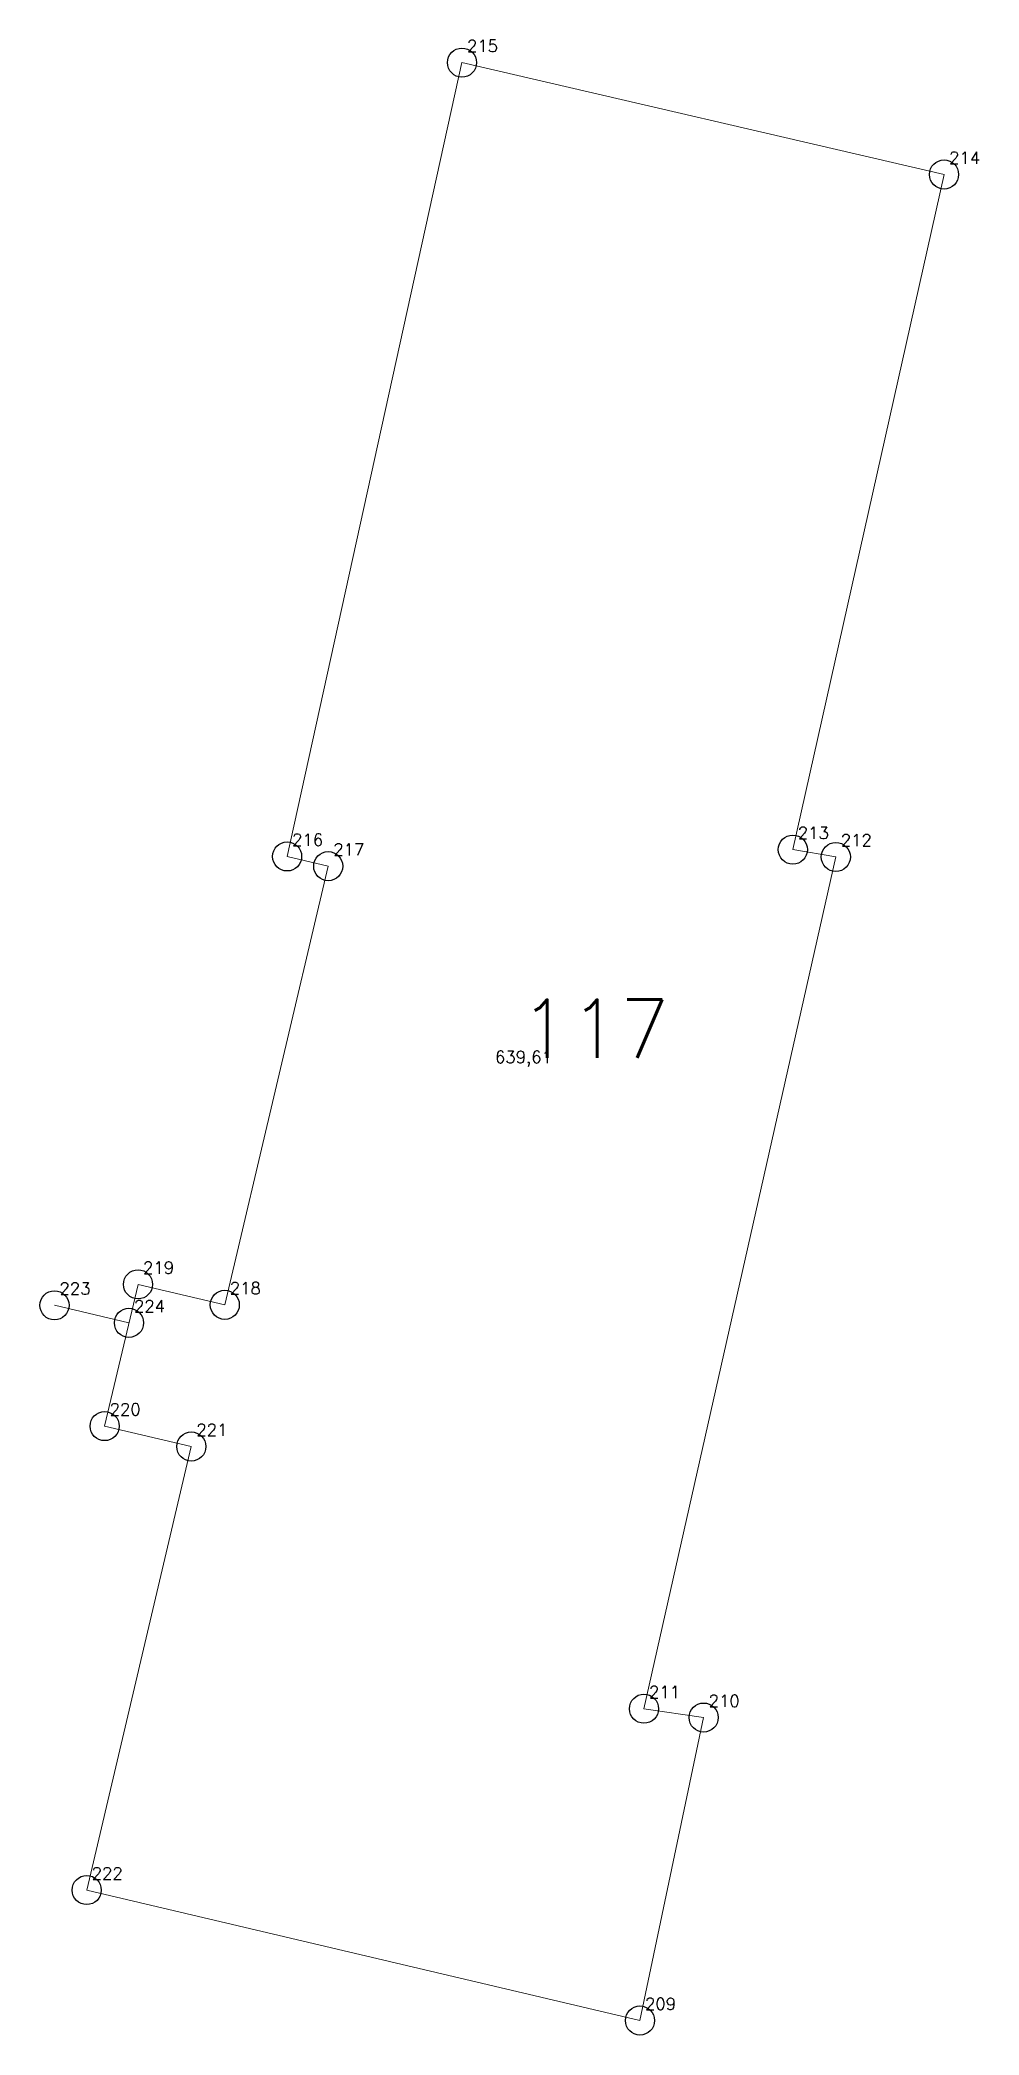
# Model space of a CAD drawing. Extents: x 1390459 to 1399894, y 355072 to 361029.
# Drawn here: x 1395540 to 1395564.2, y 360203.2 to 360254.6 of the extents above; entities that cross this region are included whole.
import ezdxf

# ---------------------------------------------------------------- set-up
doc = ezdxf.new("R2010")
doc.units = 0
doc.header["$PDMODE"] = 33
doc.header["$PDSIZE"] = 0.75
doc.layers.add('8 - ценная историческая застройка конец ХIX - начало ХХ века', color=7, linetype='Continuous')
doc.layers.add('OKN_VALUED_LABELS', color=1, linetype='Continuous')
doc.styles.get("Standard").update_dxf_attribs({"font": 'simplex.shx'})

msp = doc.modelspace()

# ---------------------------------------------------------------- texts
at = {"layer": '8 - ценная историческая застройка конец ХIX - начало ХХ века', "color": 7}
for s, p in [('215', (1395550.957, 360254.288)), ('214', (1395563.379, 360251.407)), ('216', (1395546.451, 360233.831)), ('213', (1395559.482, 360234.008)), ('212', (1395560.589, 360233.818)), ('217', (1395547.511, 360233.581)), ('639,61', (1395551.679, 360228.233)), ('219', (1395542.61, 360222.804)), ('223', (1395540.457, 360222.264)), ('218', (1395544.845, 360222.276)), ('224', (1395542.376, 360221.811)), ('220', (1395541.749, 360219.151)), ('221', (1395543.983, 360218.624)), ('211', (1395555.646, 360211.868)), ('210', (1395557.184, 360211.64)), ('222', (1395541.288, 360207.194)), ('209', (1395555.543, 360203.832))]:
    msp.add_text(s, height=0.3111, dxfattribs=at).set_placement(p)
at = {"layer": 'OKN_VALUED_LABELS'}
msp.add_text('117', height=1.5, dxfattribs=at).set_placement((1395552.32, 360228.369))

# ---------------------------------------------------------------- linework, layer by layer
at = {"layer": '8 - ценная историческая застройка конец ХIX - начало ХХ века', "color": 7, "lineweight": 20}
msp.add_lwpolyline([(1395555.414, 360203.558), (1395541.159, 360206.92), (1395543.854, 360218.35), (1395541.62, 360218.877), (1395542.481, 360222.529), (1395544.716, 360222.002), (1395547.382, 360233.307), (1395546.322, 360233.557), (1395550.828, 360254.014), (1395563.249, 360251.132), (1395559.353, 360233.733), (1395560.46, 360233.543), (1395555.517, 360211.593), (1395557.055, 360211.365), (1395555.414, 360203.558)], close=True, dxfattribs=at)
msp.add_lwpolyline([(1395540.328, 360221.989), (1395542.247, 360221.537)], dxfattribs=at)
at = {"layer": '8 - ценная историческая застройка конец ХIX - начало ХХ века'}
for p in [(1395550.828, 360254.014), (1395563.249, 360251.132), (1395546.322, 360233.557), (1395547.382, 360233.307), (1395559.353, 360233.733), (1395560.46, 360233.543), (1395542.481, 360222.529), (1395540.328, 360221.989), (1395544.716, 360222.002), (1395542.247, 360221.537), (1395541.62, 360218.877), (1395543.854, 360218.35), (1395555.517, 360211.593), (1395557.055, 360211.365), (1395541.159, 360206.92), (1395555.414, 360203.558)]:
    msp.add_point(p, dxfattribs=at)

msp.set_redraw_order([(e.dxf.handle, doc.entitydb.next_handle()) for e in msp.query("TEXT MTEXT ATTDEF DIMENSION ARC_DIMENSION")])  # texts and dimensions are drawn at this point

doc.saveas('drawing.dxf')
